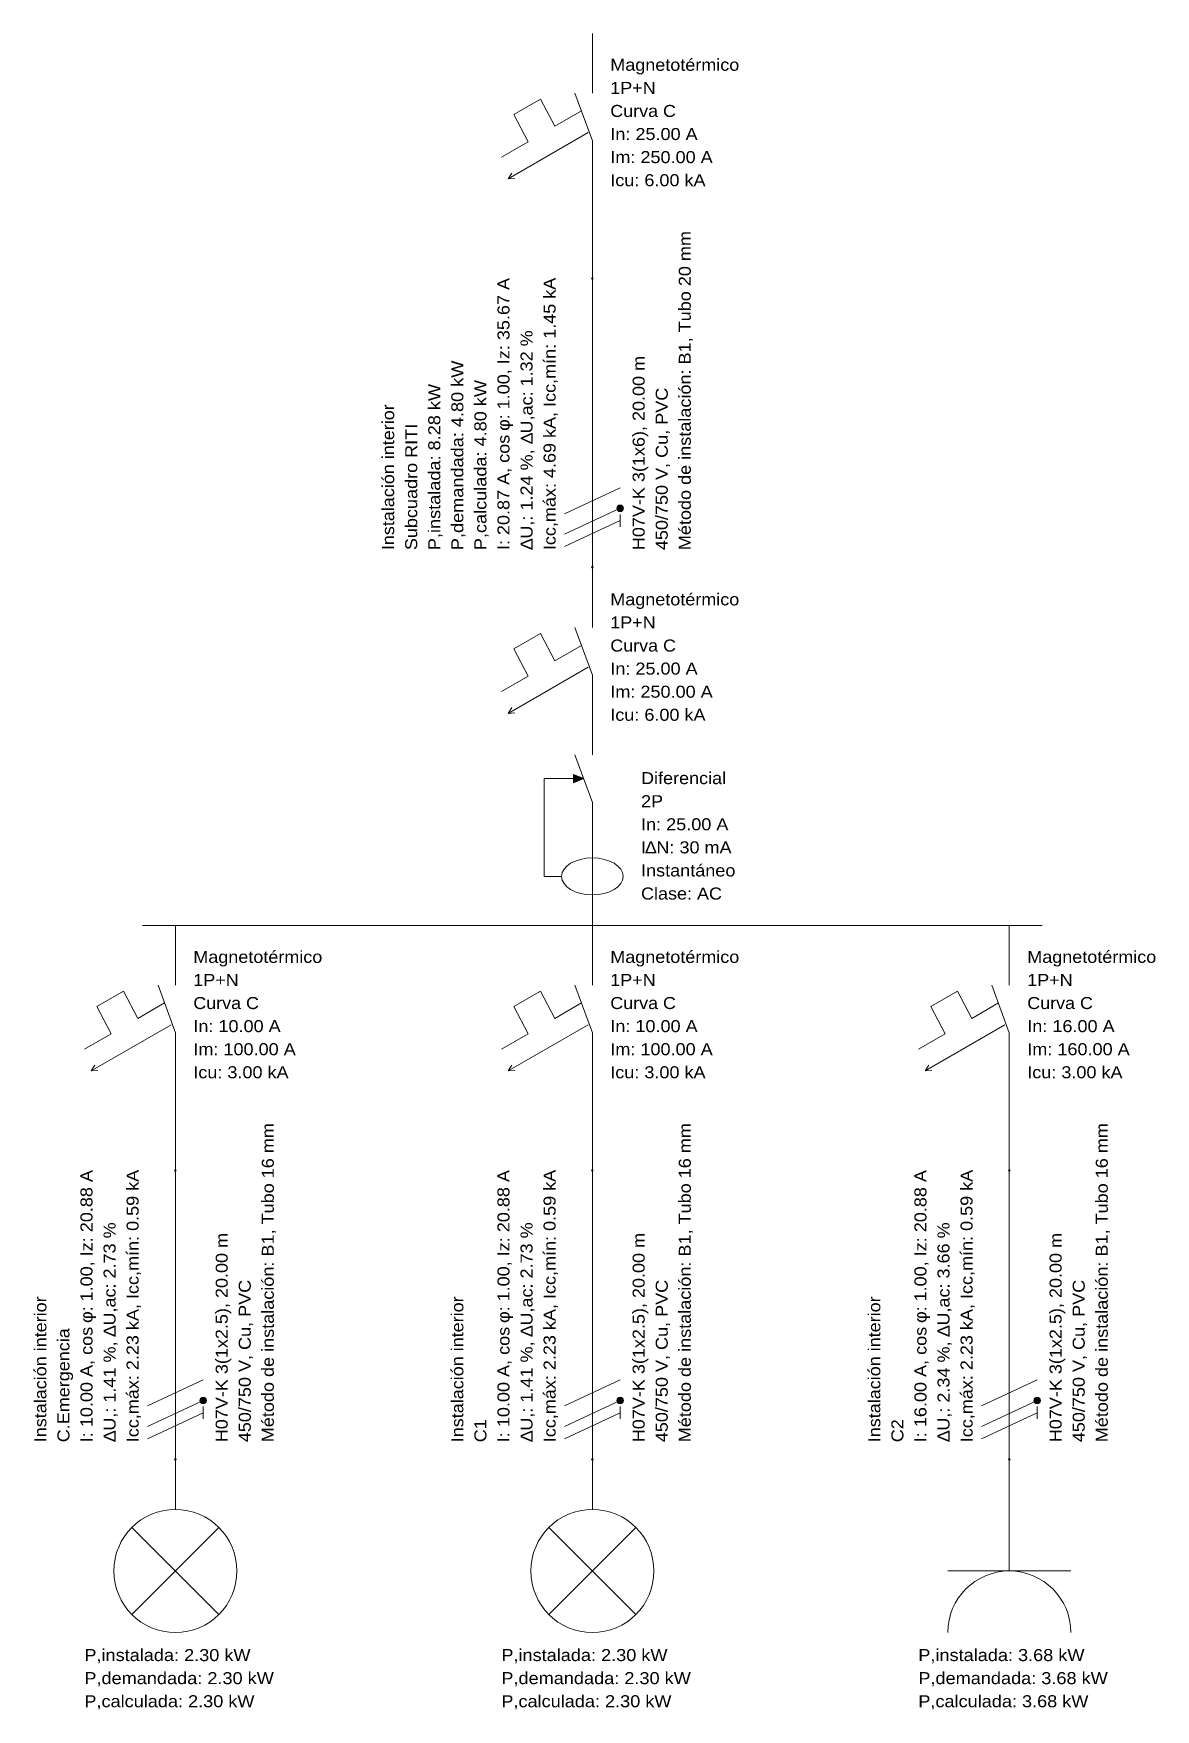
# Model space of a CAD drawing. Header units: millimetres. Extents: x 1146714252 to 1149764626, y 9826361011 to 9827416350.
# Drawn here: x 1149763588.43 to 1149763615.79, y 9826361601.53 to 9826361642.37 of the extents above; entities that cross this region are included whole.
import ezdxf
from ezdxf.enums import TextEntityAlignment as Align

# ---------------------------------------------------------------- set-up
doc = ezdxf.new("R2010")
doc.units = ezdxf.units.MM
for name, color, linetype, lineweight in [('CAPA_TEXTOS_UNIFILAR', 7, 'Continuous', 30), ('DISTRIBUCION', 7, 'Continuous', 0), ('LINEA', 7, 'Continuous', 0)]:
    doc.layers.add(name, color=color, linetype=linetype, lineweight=lineweight)
doc.styles.add('CYPETXT', font='romans__.ttf', dxfattribs={"height": 0.2})
doc.styles.get("Standard").update_dxf_attribs({"font": 'arial.ttf'})

msp = doc.modelspace()

# ---------------------------------------------------------------- texts
at = {"layer": 'CAPA_TEXTOS_UNIFILAR', "color": 0}
for s, height, width, p, p2 in [('Magnetotérmico', 0.29333333, 1.070619, (1149763602.49252, 9826361641.464108), (1149763605.638145, 9826361641.464108)), ('1P+N', 0.2933333, 1.067926, (1149763602.49252, 9826361640.901608), (1149763603.599395, 9826361640.901608)), ('Curva C', 0.2933333, 1.065452, (1149763602.49252, 9826361640.339108), (1149763604.09377, 9826361640.339108)), ('In: 25.00 A', 0.29333333, 1.074607, (1149763602.49252, 9826361639.776608), (1149763604.623145, 9826361639.776608)), ('Im: 250.00 A', 0.29333333, 1.074899, (1149763602.49252, 9826361639.214108), (1149763604.990645, 9826361639.214108)), ('Icu: 6.00 kA', 0.29333333, 1.073243, (1149763602.49252, 9826361638.651608), (1149763604.815645, 9826361638.651608)), ('Magnetotérmico', 0.29333333, 1.070619, (1149763602.49252, 9826361628.435358), (1149763605.638145, 9826361628.435358)), ('1P+N', 0.2933333, 1.067926, (1149763602.49252, 9826361627.872858), (1149763603.599395, 9826361627.872858)), ('Curva C', 0.2933333, 1.065452, (1149763602.49252, 9826361627.310358), (1149763604.09377, 9826361627.310358)), ('In: 25.00 A', 0.29333333, 1.074607, (1149763602.49252, 9826361626.747858), (1149763604.623145, 9826361626.747858)), ('Im: 250.00 A', 0.29333333, 1.074899, (1149763602.49252, 9826361626.185358), (1149763604.990645, 9826361626.185358)), ('Icu: 6.00 kA', 0.29333333, 1.073243, (1149763602.49252, 9826361625.622858), (1149763604.815645, 9826361625.622858)), ('Diferencial', 0.29333333, 1.071218, (1149763603.24252, 9826361624.078924), (1149763605.31627, 9826361624.078924)), ('2P', 0.2933333, 1.073613, (1149763603.24252, 9826361623.516424), (1149763603.780645, 9826361623.516424)), ('In: 25.00 A', 0.29333333, 1.074607, (1149763603.24252, 9826361622.953924), (1149763605.373145, 9826361622.953924)), ('I', 0.293333, 1.07596, (1149763603.24252, 9826361622.391424), (1149763603.36502, 9826361622.391424)), ('Δ', 0.293333, 1.069313, (1149763603.33627, 9826361622.391424), (1149763603.629395, 9826361622.391424)), ('N: 30 mA', 0.2933333, 1.072896, (1149763603.61752, 9826361622.391424), (1149763605.450645, 9826361622.391424)), ('Instantáneo', 0.29333333, 1.07446, (1149763603.24252, 9826361621.828924), (1149763605.54377, 9826361621.828924)), ('Clase: AC', 0.2933333, 1.069654, (1149763603.24252, 9826361621.266424), (1149763605.215645, 9826361621.266424)), ('Magnetotérmico', 0.29333333, 1.070619, (1149763592.323806, 9826361619.722488), (1149763595.469431, 9826361619.722488)), ('Magnetotérmico', 0.29333333, 1.070619, (1149763602.49252, 9826361619.722488), (1149763605.638145, 9826361619.722488)), ('Magnetotérmico', 0.29333333, 1.070619, (1149763612.661233, 9826361619.722488), (1149763615.806858, 9826361619.722488)), ('1P+N', 0.2933333, 1.067927, (1149763592.323806, 9826361619.159988), (1149763593.430681, 9826361619.159988)), ('1P+N', 0.2933333, 1.067926, (1149763602.49252, 9826361619.159988), (1149763603.599395, 9826361619.159988)), ('1P+N', 0.2933333, 1.067926, (1149763612.661233, 9826361619.159988), (1149763613.768108, 9826361619.159988)), ('Curva C', 0.2933333, 1.065452, (1149763592.323806, 9826361618.597488), (1149763593.925056, 9826361618.597488)), ('Curva C', 0.2933333, 1.065452, (1149763602.49252, 9826361618.597488), (1149763604.09377, 9826361618.597488)), ('Curva C', 0.2933333, 1.065452, (1149763612.661233, 9826361618.597488), (1149763614.262483, 9826361618.597488)), ('In: 10.00 A', 0.29333333, 1.074607, (1149763592.323806, 9826361618.034988), (1149763594.454431, 9826361618.034988)), ('In: 10.00 A', 0.29333333, 1.074607, (1149763602.49252, 9826361618.034988), (1149763604.623145, 9826361618.034988)), ('In: 16.00 A', 0.29333333, 1.074607, (1149763612.661233, 9826361618.034988), (1149763614.791858, 9826361618.034988)), ('Im: 100.00 A', 0.29333333, 1.074899, (1149763592.323806, 9826361617.472488), (1149763594.821931, 9826361617.472488)), ('Im: 100.00 A', 0.29333333, 1.074899, (1149763602.49252, 9826361617.472488), (1149763604.990645, 9826361617.472488)), ('Im: 160.00 A', 0.29333333, 1.074899, (1149763612.661233, 9826361617.472488), (1149763615.159358, 9826361617.472488)), ('Icu: 3.00 kA', 0.29333333, 1.073243, (1149763592.323806, 9826361616.909988), (1149763594.646931, 9826361616.909988)), ('Icu: 3.00 kA', 0.29333333, 1.073243, (1149763602.49252, 9826361616.909988), (1149763604.815645, 9826361616.909988)), ('Icu: 3.00 kA', 0.29333333, 1.073243, (1149763612.661233, 9826361616.909988), (1149763614.984358, 9826361616.909988)), ('P,instalada: 2.30 kW', 0.29333333, 1.077945, (1149763589.667556, 9826361602.706238), (1149763593.718806, 9826361602.706238)), ('P,instalada: 2.30 kW', 0.29333333, 1.077945, (1149763599.83627, 9826361602.706238), (1149763603.88752, 9826361602.706238)), ('P,instalada: 3.68 kW', 0.29333333, 1.077945, (1149763610.004983, 9826361602.706238), (1149763614.056233, 9826361602.706238)), ('P,demandada: 2.30 kW', 0.29333333, 1.078797, (1149763589.667556, 9826361602.143738), (1149763594.287556, 9826361602.143738)), ('P,demandada: 2.30 kW', 0.29333333, 1.078797, (1149763599.83627, 9826361602.143738), (1149763604.45627, 9826361602.143738)), ('P,demandada: 3.68 kW', 0.29333333, 1.078797, (1149763610.004983, 9826361602.143738), (1149763614.624983, 9826361602.143738)), ('P,calculada: 2.30 kW', 0.29333333, 1.077455, (1149763589.667556, 9826361601.581238), (1149763593.815056, 9826361601.581238)), ('P,calculada: 2.30 kW', 0.29333333, 1.077455, (1149763599.83627, 9826361601.581238), (1149763603.98377, 9826361601.581238)), ('P,calculada: 3.68 kW', 0.29333333, 1.077455, (1149763610.004983, 9826361601.581238), (1149763614.152483, 9826361601.581238))]:
    msp.add_text(s, height=height, dxfattribs=dict(at, width=width)).set_placement(p, p2, align=Align.FIT)
for s, height, width, p, p2 in [('Método de instalación: B1, Tubo 20 mm', 0.29333333, 1.073895, (1149763604.456001, 9826361629.781609), (1149763604.456001, 9826361637.560358)), ('Icc,máx: 4.69 kA, Icc,mín: 1.45 kA', 0.29333333, 1.071997, (1149763601.159039, 9826361629.781609), (1149763601.159039, 9826361636.422859)), (': 1.00, Iz: 35.67 A', 0.29333333, 1.073098, (1149763600.034039, 9826361632.969109), (1149763600.034039, 9826361636.416609)), ('U,ac: 1.32 %', 0.29333333, 1.072274, (1149763600.596539, 9826361632.625359), (1149763600.596539, 9826361635.140984)), ('P,demandada: 4.80 kW', 0.29333333, 1.078797, (1149763598.909039, 9826361629.781609), (1149763598.909039, 9826361634.401608)), ('H07V-K 3(1x6), 20.00 m', 0.29333333, 1.071321, (1149763603.331001, 9826361629.781609), (1149763603.331001, 9826361634.515358)), ('P,instalada: 8.28 kW', 0.29333333, 1.077945, (1149763598.346539, 9826361629.781609), (1149763598.346539, 9826361633.832859)), ('P,calculada: 4.80 kW', 0.29333333, 1.077454, (1149763599.471539, 9826361629.781609), (1149763599.471539, 9826361633.929108)), ('450/750 V, Cu, PVC', 0.29333333, 1.072921, (1149763603.893501, 9826361629.781609), (1149763603.893501, 9826361633.740984)), ('Instalación interior', 0.29333333, 1.069087, (1149763597.221539, 9826361629.781609), (1149763597.221539, 9826361633.342859)), ('Subcuadro RITI', 0.29333333, 1.073206, (1149763597.784039, 9826361629.781609), (1149763597.784039, 9826361632.861609)), ('φ', 0.293333, 1.070199, (1149763600.034039, 9826361632.687859), (1149763600.034039, 9826361632.972233)), ('I: 20.87 A, cos ', 0.29333333, 1.073966, (1149763600.034039, 9826361629.781609), (1149763600.034039, 9826361632.717234)), ('U,: 1.24 %, ', 0.29333333, 1.072818, (1149763600.596539, 9826361630.062859), (1149763600.596539, 9826361632.359734)), ('Δ', 0.293333, 1.069314, (1149763600.596539, 9826361629.781609), (1149763600.596539, 9826361630.074734)), ('Método de instalación: B1, Tubo 16 mm', 0.29333333, 1.073895, (1149763594.287287, 9826361608.039989), (1149763594.287287, 9826361615.818739)), ('Método de instalación: B1, Tubo 16 mm', 0.29333333, 1.073895, (1149763604.456001, 9826361608.039989), (1149763604.456001, 9826361615.818739)), ('Método de instalación: B1, Tubo 16 mm', 0.29333333, 1.073895, (1149763614.624714, 9826361608.039989), (1149763614.624714, 9826361615.818739)), (': 1.00, Iz: 20.88 A', 0.29333333, 1.073098, (1149763589.865325, 9826361611.227489), (1149763589.865325, 9826361614.674988)), ('Icc,máx: 2.23 kA, Icc,mín: 0.59 kA', 0.29333333, 1.071996, (1149763590.990325, 9826361608.039989), (1149763590.990325, 9826361614.681238)), (': 1.00, Iz: 20.88 A', 0.29333333, 1.073098, (1149763600.034039, 9826361611.227489), (1149763600.034039, 9826361614.674988)), ('Icc,máx: 2.23 kA, Icc,mín: 0.59 kA', 0.29333333, 1.071996, (1149763601.159039, 9826361608.039989), (1149763601.159039, 9826361614.681238)), (': 1.00, Iz: 20.88 A', 0.29333333, 1.073098, (1149763610.202752, 9826361611.227489), (1149763610.202752, 9826361614.674988)), ('Icc,máx: 2.23 kA, Icc,mín: 0.59 kA', 0.29333333, 1.071996, (1149763611.327752, 9826361608.039989), (1149763611.327752, 9826361614.681238)), ('U,ac: 2.73 %', 0.29333333, 1.072274, (1149763590.427825, 9826361610.883739), (1149763590.427825, 9826361613.399364)), ('U,ac: 2.73 %', 0.29333333, 1.072274, (1149763600.596539, 9826361610.883739), (1149763600.596539, 9826361613.399364)), ('U,ac: 3.66 %', 0.29333333, 1.072274, (1149763610.765252, 9826361610.883739), (1149763610.765252, 9826361613.399364)), ('H07V-K 3(1x2.5), 20.00 m', 0.29333333, 1.071609, (1149763593.162287, 9826361608.039989), (1149763593.162287, 9826361613.141239)), ('H07V-K 3(1x2.5), 20.00 m', 0.29333333, 1.071609, (1149763603.331001, 9826361608.039989), (1149763603.331001, 9826361613.141239)), ('H07V-K 3(1x2.5), 20.00 m', 0.29333333, 1.071609, (1149763613.499714, 9826361608.039989), (1149763613.499714, 9826361613.141239)), ('450/750 V, Cu, PVC', 0.29333333, 1.07292, (1149763593.724787, 9826361608.039989), (1149763593.724787, 9826361611.999363)), ('450/750 V, Cu, PVC', 0.29333333, 1.07292, (1149763603.893501, 9826361608.039989), (1149763603.893501, 9826361611.999363)), ('450/750 V, Cu, PVC', 0.29333333, 1.07292, (1149763614.062214, 9826361608.039989), (1149763614.062214, 9826361611.999363)), ('Instalación interior', 0.29333333, 1.069086, (1149763588.740325, 9826361608.039989), (1149763588.740325, 9826361611.601238)), ('Instalación interior', 0.29333333, 1.069086, (1149763598.909039, 9826361608.039989), (1149763598.909039, 9826361611.601238)), ('Instalación interior', 0.29333333, 1.069086, (1149763609.077752, 9826361608.039989), (1149763609.077752, 9826361611.601238)), ('φ', 0.293333, 1.070199, (1149763589.865325, 9826361610.946239), (1149763589.865325, 9826361611.230614)), ('φ', 0.293333, 1.070199, (1149763600.034039, 9826361610.946239), (1149763600.034039, 9826361611.230614)), ('φ', 0.293333, 1.070199, (1149763610.202752, 9826361610.946239), (1149763610.202752, 9826361611.230614)), ('C.Emergencia', 0.29333333, 1.069999, (1149763589.302825, 9826361608.039989), (1149763589.302825, 9826361610.818113)), ('I: 10.00 A, cos ', 0.29333333, 1.073966, (1149763589.865325, 9826361608.039989), (1149763589.865325, 9826361610.975615)), ('Δ', 0.293333, 1.069314, (1149763590.427825, 9826361610.602489), (1149763590.427825, 9826361610.895615)), ('I: 10.00 A, cos ', 0.29333333, 1.073966, (1149763600.034039, 9826361608.039989), (1149763600.034039, 9826361610.975615)), ('Δ', 0.293333, 1.069314, (1149763600.596539, 9826361610.602489), (1149763600.596539, 9826361610.895615)), ('I: 16.00 A, cos ', 0.29333333, 1.073966, (1149763610.202752, 9826361608.039989), (1149763610.202752, 9826361610.975615)), ('Δ', 0.293333, 1.069314, (1149763610.765252, 9826361610.602489), (1149763610.765252, 9826361610.895615)), ('U,: 1.41 %, ', 0.29333333, 1.072818, (1149763590.427825, 9826361608.321239), (1149763590.427825, 9826361610.618114)), ('U,: 1.41 %, ', 0.29333333, 1.072818, (1149763600.596539, 9826361608.321239), (1149763600.596539, 9826361610.618114)), ('U,: 2.34 %, ', 0.29333333, 1.072818, (1149763610.765252, 9826361608.321239), (1149763610.765252, 9826361610.618114)), ('Δ', 0.293333, 1.069314, (1149763590.427825, 9826361608.039989), (1149763590.427825, 9826361608.333115)), ('C1', 0.2933333, 1.069032, (1149763599.471539, 9826361608.039989), (1149763599.471539, 9826361608.599989)), ('Δ', 0.293333, 1.069314, (1149763600.596539, 9826361608.039989), (1149763600.596539, 9826361608.333115)), ('C2', 0.2933333, 1.069032, (1149763609.640252, 9826361608.039989), (1149763609.640252, 9826361608.599989)), ('Δ', 0.293333, 1.069314, (1149763610.765252, 9826361608.039989), (1149763610.765252, 9826361608.333115))]:
    msp.add_text(s, height=height, rotation=90, dxfattribs=dict(at, width=width)).set_placement(p, p2, align=Align.FIT)
at = {"layer": 'CAPA_TEXTOS_UNIFILAR', "color": 0, "style": 'CYPETXT', "width": 1.179008}
msp.add_text('Δ', height=0.293333, rotation=90, dxfattribs=at).set_placement((1149763600.596539, 9826361632.344109), (1149763600.596539, 9826361632.637234), align=Align.FIT)

# ---------------------------------------------------------------- hatches: boundary and pattern name
at = {"layer": 'LINEA'}
h = msp.add_hatch(color=0, dxfattribs=at)
edge = h.paths.add_edge_path()
edge.add_arc((1149763602.05502, 9826361636.404108), 0.02, 0, 360)
h = msp.add_hatch(color=0, dxfattribs=at)
edge = h.paths.add_edge_path()
edge.add_arc((1149763602.734751, 9826361630.801071), 0.08, 0, 360)
h = msp.add_hatch(color=0, dxfattribs=at)
edge = h.paths.add_edge_path()
edge.add_arc((1149763602.05502, 9826361629.364109), 0.02, 0, 360)
msp.add_hatch(color=0, dxfattribs=at).paths.add_polyline_path([(1149763601.843395, 9826361624.212673), (1149763601.593395, 9826361624.312674), (1149763601.593395, 9826361624.112673)])
h = msp.add_hatch(color=0, dxfattribs=at)
edge = h.paths.add_edge_path()
edge.add_arc((1149763591.886306, 9826361614.662489), 0.02, 0, 360)
h = msp.add_hatch(color=0, dxfattribs=at)
edge = h.paths.add_edge_path()
edge.add_arc((1149763602.05502, 9826361614.662489), 0.02, 0, 360)
h = msp.add_hatch(color=0, dxfattribs=at)
edge = h.paths.add_edge_path()
edge.add_arc((1149763612.223733, 9826361614.662489), 0.02, 0, 360)
h = msp.add_hatch(color=0, dxfattribs=at)
edge = h.paths.add_edge_path()
edge.add_arc((1149763592.566037, 9826361609.059452), 0.08, 0, 360)
h = msp.add_hatch(color=0, dxfattribs=at)
edge = h.paths.add_edge_path()
edge.add_arc((1149763602.734751, 9826361609.059452), 0.08, 0, 360)
h = msp.add_hatch(color=0, dxfattribs=at)
edge = h.paths.add_edge_path()
edge.add_arc((1149763612.903464, 9826361609.059452), 0.08, 0, 360)
h = msp.add_hatch(color=0, dxfattribs=at)
edge = h.paths.add_edge_path()
edge.add_arc((1149763591.886306, 9826361607.622488), 0.02, 0, 360)
h = msp.add_hatch(color=0, dxfattribs=at)
edge = h.paths.add_edge_path()
edge.add_arc((1149763602.05502, 9826361607.622488), 0.02, 0, 360)
h = msp.add_hatch(color=0, dxfattribs=at)
edge = h.paths.add_edge_path()
edge.add_arc((1149763612.223733, 9826361607.622488), 0.02, 0, 360)

# ---------------------------------------------------------------- linework, layer by layer
at = {"layer": 'DISTRIBUCION', "color": 0}
msp.add_line((1149763591.086306, 9826361620.631239), (1149763613.023733, 9826361620.631239), dxfattribs=at)
at = {"layer": 'LINEA', "color": 0}
for p, q in [((1149763602.05502, 9826361642.372858), (1149763602.05502, 9826361641.673042)), ((1149763602.05502, 9826361640.923042), (1149763602.05502, 9826361641.673042)), ((1149763600.00065, 9826361638.832142), (1149763600.168054, 9826361638.84219)), ((1149763602.05502, 9826361638.122858), (1149763602.05502, 9826361638.822674)), ((1149763602.05502, 9826361638.122858), (1149763602.05502, 9826361636.424109)), ((1149763602.05502, 9826361629.384108), (1149763602.05502, 9826361636.384108)), ((1149763601.375289, 9826361630.667145), (1149763602.734751, 9826361631.301071)), ((1149763601.375289, 9826361630.167145), (1149763602.734751, 9826361630.801071)), ((1149763601.375289, 9826361629.867146), (1149763602.734751, 9826361630.501072)), ((1149763602.734751, 9826361630.351072), (1149763602.734751, 9826361630.651072)), ((1149763602.05502, 9826361629.344109), (1149763602.05502, 9826361629.344109)), ((1149763602.05502, 9826361629.344109), (1149763602.05502, 9826361628.644293)), ((1149763602.05502, 9826361627.894293), (1149763602.05502, 9826361628.644293)), ((1149763600.00065, 9826361625.803391), (1149763600.168054, 9826361625.813438)), ((1149763602.05502, 9826361625.094109), (1149763602.05502, 9826361625.793924)), ((1149763602.05502, 9826361625.094109), (1149763602.05502, 9826361624.794107)), ((1149763602.05502, 9826361623.631239), (1149763601.63177, 9826361624.794107)), ((1149763602.05502, 9826361620.631239), (1149763602.05502, 9826361623.631239)), ((1149763591.886306, 9826361620.631239), (1149763591.886306, 9826361619.931423)), ((1149763602.05502, 9826361620.631239), (1149763602.05502, 9826361619.931423)), ((1149763612.223733, 9826361620.631239), (1149763612.223733, 9826361619.931423)), ((1149763591.886306, 9826361619.181423), (1149763591.886306, 9826361619.931423)), ((1149763602.05502, 9826361619.181423), (1149763602.05502, 9826361619.931423)), ((1149763612.223733, 9826361619.181423), (1149763612.223733, 9826361619.931423)), ((1149763589.831937, 9826361617.090521), (1149763589.999341, 9826361617.100569)), ((1149763591.886306, 9826361616.381239), (1149763591.886306, 9826361617.081055)), ((1149763600.00065, 9826361617.090521), (1149763600.168054, 9826361617.100569)), ((1149763602.05502, 9826361616.381239), (1149763602.05502, 9826361617.081055)), ((1149763610.169363, 9826361617.090521), (1149763610.336767, 9826361617.100569)), ((1149763612.223733, 9826361616.381239), (1149763612.223733, 9826361617.081055)), ((1149763591.886306, 9826361616.381239), (1149763591.886306, 9826361614.682489)), ((1149763602.05502, 9826361616.381239), (1149763602.05502, 9826361614.682489)), ((1149763612.223733, 9826361616.381239), (1149763612.223733, 9826361614.682489)), ((1149763591.886306, 9826361607.642488), (1149763591.886306, 9826361614.642488)), ((1149763602.05502, 9826361607.642488), (1149763602.05502, 9826361614.642488)), ((1149763612.223733, 9826361607.642488), (1149763612.223733, 9826361614.642488)), ((1149763591.206576, 9826361608.925526), (1149763592.566037, 9826361609.559452)), ((1149763601.375289, 9826361608.925526), (1149763602.734751, 9826361609.559452)), ((1149763611.544002, 9826361608.925526), (1149763612.903464, 9826361609.559452)), ((1149763591.206576, 9826361608.425526), (1149763592.566037, 9826361609.059452)), ((1149763601.375289, 9826361608.425526), (1149763602.734751, 9826361609.059452)), ((1149763611.544002, 9826361608.425526), (1149763612.903464, 9826361609.059452)), ((1149763591.206576, 9826361608.125525), (1149763592.566037, 9826361608.759453)), ((1149763592.566037, 9826361608.609453), (1149763592.566037, 9826361608.909452)), ((1149763601.375289, 9826361608.125525), (1149763602.734751, 9826361608.759453)), ((1149763602.734751, 9826361608.609453), (1149763602.734751, 9826361608.909452)), ((1149763611.544002, 9826361608.125525), (1149763612.903464, 9826361608.759453)), ((1149763612.903464, 9826361608.609453), (1149763612.903464, 9826361608.909452)), ((1149763591.886306, 9826361607.602489), (1149763591.886306, 9826361607.602489)), ((1149763591.886306, 9826361606.402489), (1149763591.886306, 9826361607.602489)), ((1149763602.05502, 9826361607.602489), (1149763602.05502, 9826361607.602489)), ((1149763602.05502, 9826361606.402489), (1149763602.05502, 9826361607.602489)), ((1149763612.223733, 9826361607.602489), (1149763612.223733, 9826361607.602489)), ((1149763612.223733, 9826361604.902489), (1149763612.223733, 9826361607.602489)), ((1149763590.825646, 9826361603.841829), (1149763592.946967, 9826361605.963148)), ((1149763592.946967, 9826361603.841829), (1149763590.825646, 9826361605.963148)), ((1149763600.994359, 9826361603.841829), (1149763603.11568, 9826361605.963148)), ((1149763603.11568, 9826361603.841829), (1149763600.994359, 9826361605.963148)), ((1149763613.723733, 9826361604.902489), (1149763610.723733, 9826361604.902489))]:
    msp.add_line(p, q, dxfattribs=at)
for points in [[(1149763602.05502, 9826361638.822674), (1149763602.05502, 9826361639.760174), (1149763601.63177, 9826361640.923042)], [(1149763601.790488, 9826361640.486967), (1149763601.14097, 9826361640.111967), (1149763600.79195, 9826361640.776485), (1149763600.142431, 9826361640.401485), (1149763600.49145, 9826361639.736967), (1149763599.841931, 9826361639.361967)], [(1149763601.949207, 9826361639.957142), (1149763600.00065, 9826361638.832142), (1149763600.093054, 9826361638.972094)], [(1149763602.05502, 9826361625.793924), (1149763602.05502, 9826361626.731424), (1149763601.63177, 9826361627.894293)], [(1149763601.790488, 9826361627.458218), (1149763601.14097, 9826361627.083218), (1149763600.79195, 9826361627.747736), (1149763600.142431, 9826361627.372736), (1149763600.49145, 9826361626.708218), (1149763599.841931, 9826361626.333218)], [(1149763601.949207, 9826361626.928391), (1149763600.00065, 9826361625.803391), (1149763600.093054, 9826361625.943342)], [(1149763601.30502, 9826361621.831238), (1149763600.88177, 9826361621.831238), (1149763600.88177, 9826361624.212673), (1149763601.843395, 9826361624.212673)], [(1149763591.621775, 9826361618.745348), (1149763590.972256, 9826361618.370348), (1149763590.623237, 9826361619.034866), (1149763589.973718, 9826361618.659866), (1149763590.322737, 9826361617.995348), (1149763589.673218, 9826361617.620348)], [(1149763591.886306, 9826361617.081055), (1149763591.886306, 9826361618.018555), (1149763591.463057, 9826361619.181423)], [(1149763601.790488, 9826361618.745348), (1149763601.14097, 9826361618.370348), (1149763600.79195, 9826361619.034866), (1149763600.142431, 9826361618.659866), (1149763600.49145, 9826361617.995348), (1149763599.841931, 9826361617.620348)], [(1149763602.05502, 9826361617.081055), (1149763602.05502, 9826361618.018555), (1149763601.63177, 9826361619.181423)], [(1149763611.959202, 9826361618.745348), (1149763611.309683, 9826361618.370348), (1149763610.960664, 9826361619.034866), (1149763610.311145, 9826361618.659866), (1149763610.660164, 9826361617.995348), (1149763610.010645, 9826361617.620348)], [(1149763612.223733, 9826361617.081055), (1149763612.223733, 9826361618.018555), (1149763611.800483, 9826361619.181423)], [(1149763591.780494, 9826361618.215521), (1149763589.831937, 9826361617.090521), (1149763589.92434, 9826361617.230473)], [(1149763601.949207, 9826361618.215521), (1149763600.00065, 9826361617.090521), (1149763600.093054, 9826361617.230473)], [(1149763612.117921, 9826361618.215521), (1149763610.169363, 9826361617.090521), (1149763610.261767, 9826361617.230473)]]:
    msp.add_lwpolyline(points, dxfattribs=at)
msp.add_lwpolyline([(1149763601.843395, 9826361624.212673), (1149763601.593395, 9826361624.312674), (1149763601.593395, 9826361624.112673)], close=True, dxfattribs=at)
for centre, radius in [((1149763602.05502, 9826361636.404108), 0.02), ((1149763602.734751, 9826361630.801071), 0.08), ((1149763602.05502, 9826361629.364109), 0.02), ((1149763591.886306, 9826361614.662489), 0.02), ((1149763602.05502, 9826361614.662489), 0.02), ((1149763612.223733, 9826361614.662489), 0.02), ((1149763592.566037, 9826361609.059452), 0.08), ((1149763602.734751, 9826361609.059452), 0.08), ((1149763612.903464, 9826361609.059452), 0.08), ((1149763591.886306, 9826361607.622488), 0.02), ((1149763602.05502, 9826361607.622488), 0.02), ((1149763612.223733, 9826361607.622488), 0.02), ((1149763591.886306, 9826361604.902489), 1.5), ((1149763602.05502, 9826361604.902489), 1.5)]:
    msp.add_circle(centre, radius, dxfattribs=at)
msp.add_arc((1149763612.223733, 9826361603.402489), 1.5, 0, 180, dxfattribs=at)
msp.add_ellipse((1149763602.05502, 9826361621.831238), major_axis=(0.75, 0), ratio=0.6, dxfattribs=at)

msp.set_redraw_order([(e.dxf.handle, doc.entitydb.next_handle()) for e in msp.query("TEXT MTEXT ATTDEF DIMENSION ARC_DIMENSION")])  # texts and dimensions are drawn at this point

doc.saveas('drawing.dxf')
